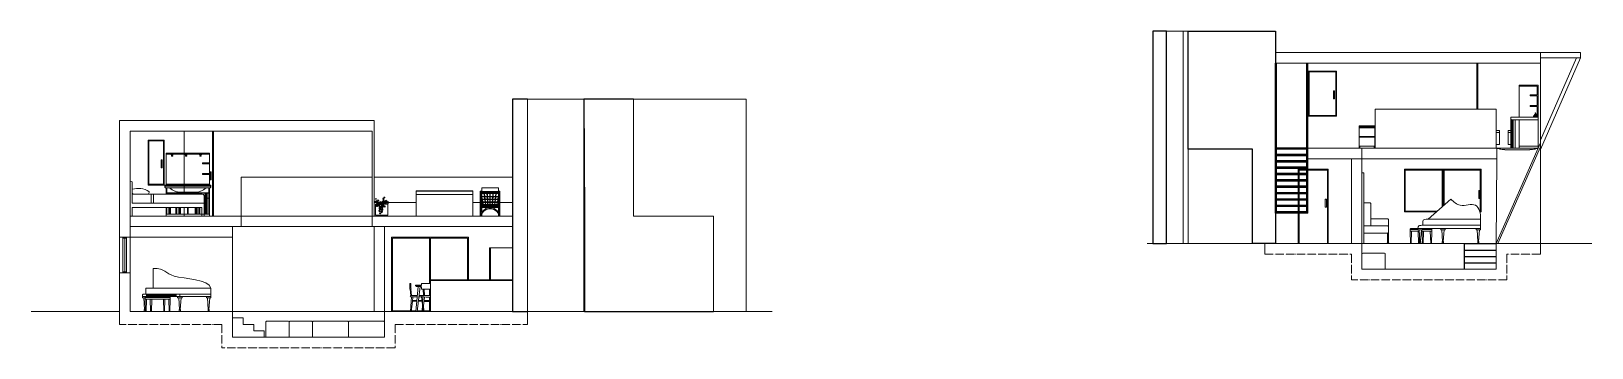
# Model space of a CAD drawing. Header units: millimetres. Extents: x 3468 to 15193, y 1379 to 4190.
# Drawn here: x 10777 to 15193, y 3296 to 4190 of the extents above; entities outside this region: 1.
import ezdxf

# ---------------------------------------------------------------- set-up
doc = ezdxf.new("R2010")
doc.units = ezdxf.units.MM
doc.linetypes.add('ACAD_ISO04W100', pattern=[30, 24, -3, 0, -3])
for name, color, linetype, lineweight in [('A-FURN', 9, 'Continuous', 13), ('MURO', 1, 'Continuous', 25), ('PROIEZIONI', 145, 'Continuous', 13), ('vetro', 140, 'Continuous', 15), ('Wall', 7, 'Continuous', 20)]:
    doc.layers.add(name, color=color, linetype=linetype, lineweight=lineweight)
doc.layers.add('ACQUA - water hatch', color=7, linetype='Continuous', lineweight=0, true_color=0x0f87ff)
doc.layers.add('VEGETAZIONE', color=7, linetype='Continuous', true_color=0x007a00)

msp = doc.modelspace()

# ---------------------------------------------------------------- hatches: boundary and pattern name
at = {"layer": 'ACQUA - water hatch'}
h = msp.add_hatch(dxfattribs=at)
h.set_pattern_fill('ANGLE', color=256)
h.set_pattern_definition([(0, (0, 0), (0, 6.985), [5.08, -1.905]), (90, (0, 0), (-6.985, 4e-16), [5.08, -1.905])])
h.paths.add_polyline_path([(3468, 1379.5), (3468, 1379.5), (3468, 1379.5)])

# ---------------------------------------------------------------- linework, layer by layer
at = {"color": 1}
for p, q in [((14297.6, 3676.1), (14297.6, 4099.6)), ((14300.6, 3679.6), (14300.6, 4099.6)), ((14386.6, 3679.6), (14386.6, 4099.6)), ((14389.6, 3676.1), (14389.6, 4099.6)), ((14386.6, 3859.6), (14300.6, 3859.6)), ((14386.6, 3856.1), (14300.6, 3856.1)), ((14386.6, 3841.6), (14300.6, 3841.6)), ((14386.6, 3838.1), (14300.6, 3838.1)), ((14386.6, 3823.6), (14300.6, 3823.6)), ((14386.6, 3820.1), (14300.6, 3820.1)), ((14386.6, 3805.6), (14300.6, 3805.6)), ((14386.6, 3802.1), (14300.6, 3802.1)), ((14386.6, 3787.6), (14300.6, 3787.6)), ((14386.6, 3784.1), (14300.6, 3784.1)), ((14386.6, 3769.6), (14300.6, 3769.6)), ((14386.6, 3766.1), (14300.6, 3766.1)), ((14386.6, 3751.6), (14300.6, 3751.6)), ((14386.6, 3748.1), (14300.6, 3748.1)), ((14386.6, 3733.6), (14300.6, 3733.6)), ((14386.6, 3730.1), (14300.6, 3730.1)), ((14386.6, 3715.6), (14300.6, 3715.6)), ((14386.6, 3712.1), (14300.6, 3712.1)), ((14389.6, 3676.1), (14297.6, 3676.1)), ((14386.6, 3697.6), (14300.6, 3697.6)), ((14386.6, 3694.1), (14300.6, 3694.1)), ((14386.6, 3679.6), (14300.6, 3679.6)), ((14832.6, 3517.6), (14832.6, 3589.6)), ((14832.6, 3589.6), (14922.6, 3589.6)), ((14832.6, 3571.6), (14922.6, 3571.6)), ((14832.6, 3553.6), (14922.6, 3553.6)), ((14832.6, 3535.6), (14922.6, 3535.6))]:
    msp.add_line(p, q, dxfattribs=at)
at = {"layer": 'A-FURN'}
for p, q in [((14987.6, 3947.3), (14987.6, 4037.3)), ((15041.1, 4037.3), (14987.6, 4037.3)), ((15038.4, 4034.8), (14987.6, 4034.8)), ((15038.4, 4009.8), (15038.4, 4034.8)), ((15041.1, 3859.6), (15041.1, 4037.3)), ((15038.4, 4009.8), (15018.4, 4009.8)), ((15018.4, 4009.8), (15018.4, 4007.3)), ((15038.4, 4007.3), (15018.4, 4007.3)), ((15038.4, 3979.8), (15018.4, 3979.8)), ((15018.4, 3979.8), (15018.4, 3977.3)), ((15038.4, 3977.3), (15018.4, 3977.3)), ((15038.4, 3979.8), (15038.4, 4007.3)), ((15038.4, 3947.3), (15038.4, 3977.3)), ((14964.1, 3941.2), (14964.1, 3945.8)), ((14965.6, 3939.7), (14964.1, 3939.7)), ((14964.1, 3859.6), (14964.1, 3939.7)), ((14964.4, 3859.6), (14964.4, 3939.7)), ((14964.6, 3859.6), (14964.6, 3939.7)), ((14964.9, 3859.6), (14964.9, 3939.7)), ((14965.2, 3859.6), (14965.2, 3939.7)), ((15041.1, 3947.3), (14965.6, 3947.3)), ((15041.1, 3939.7), (14965.6, 3939.7)), ((14966.5, 3859.6), (14966.5, 3939.7)), ((14967.7, 3859.6), (14967.7, 3939.7)), ((14970.2, 3859.6), (14970.2, 3939.7)), ((14975.8, 3859.6), (14975.8, 3939.7)), ((14987.6, 3859.6), (14987.6, 3939.7)), ((15032.4, 3955), (15027.6, 3950.2)), ((15027.6, 3950.1), (15028.5, 3949.1)), ((15032.3, 3952.7), (15028.7, 3949.1)), ((15035.3, 3956.6), (15032.5, 3956.6)), ((15032.5, 3955.1), (15032.5, 3956.6)), ((15035.3, 3955.1), (15032.5, 3955.1)), ((15032.5, 3947.3), (15032.5, 3952.7)), ((15033, 3959.2), (15033.3, 3959.3)), ((15033.7, 3956.6), (15033, 3959.2)), ((15033.3, 3959.3), (15034.1, 3956.6)), ((15034.1, 3956.6), (15033.7, 3956.6)), ((15035.3, 3947.3), (15035.3, 3956.6)), ((14534.2, 3922.1), (14579.2, 3922.1)), ((14534.2, 3919.9), (14534.2, 3922.1)), ((14579.2, 3919.9), (14534.2, 3919.9)), ((14534.8, 3919.9), (14534.8, 3916.9)), ((14578.6, 3916.9), (14534.8, 3916.9)), ((14534.8, 3916.9), (14534.8, 3892.4)), ((14534.8, 3892.4), (14534.8, 3890.1)), ((14534.8, 3892.4), (14578.6, 3892.4)), ((14578.6, 3890.1), (14534.8, 3890.1)), ((14534.8, 3890.1), (14534.8, 3865)), ((14578.6, 3916.9), (14578.6, 3919.9)), ((14578.6, 3892.4), (14578.6, 3916.9)), ((14578.6, 3890.1), (14578.6, 3892.4)), ((14578.6, 3865), (14578.6, 3890.1)), ((14579.2, 3919.9), (14579.2, 3922.1)), ((14922.6, 3909.6), (14930.1, 3909.6)), ((14922.6, 3903.6), (14931.6, 3903.6)), ((14931.6, 3871.1), (14931.6, 3908.1)), ((14956.6, 3871.1), (14956.6, 3908.1)), ((14956.6, 3903.6), (14964.1, 3903.6)), ((14958.1, 3909.6), (14964.1, 3909.6)), ((11220.1, 3842.7), (11158.8, 3842.7)), ((11173, 3842.7), (11173, 3840.7)), ((11178, 3840.7), (11178, 3842.7)), ((11212.6, 3842.7), (11212.6, 3840.7)), ((11217.6, 3840.7), (11217.6, 3842.7)), ((11220.1, 3842.7), (11281.3, 3842.7)), ((11253.3, 3840.7), (11253.3, 3842.7)), ((11258.3, 3842.7), (11258.3, 3840.7)), ((14534.8, 3865), (14534.8, 3859.6)), ((14534.8, 3865), (14578.6, 3865)), ((14535.4, 3859.6), (14537.2, 3859.6)), ((14536.6, 3859.6), (14536.6, 3865)), ((14576.8, 3865), (14576.8, 3859.6)), ((14577.4, 3859.6), (14579.2, 3859.6)), ((14578.6, 3859.6), (14578.6, 3865)), ((14579.2, 3859.6), (14586.1, 3859.6)), ((14922.6, 3869.6), (14930.1, 3869.6)), ((14958.1, 3869.6), (14964.1, 3869.6)), ((14961.5, 3854.8), (15003.4, 3854.8)), ((14961.5, 3854.8), (15003.4, 3854.8)), ((14961.5, 3854.7), (15003.4, 3854.7)), ((15041.1, 3864.6), (14987.6, 3864.6)), ((15041.1, 3859.6), (14987.6, 3859.6)), ((11173, 3840.7), (11178, 3840.7)), ((11173.5, 3840.2), (11173.5, 3838.2)), ((11173.5, 3840.2), (11177.5, 3840.2)), ((11173.5, 3838.2), (11177.5, 3838.2)), ((11177.5, 3840.2), (11177.5, 3838.2)), ((11212.6, 3840.7), (11217.6, 3840.7)), ((11213.1, 3840.2), (11213.1, 3838.2)), ((11213.1, 3840.2), (11217.1, 3840.2)), ((11213.1, 3838.2), (11217.1, 3838.2)), ((11217.1, 3840.2), (11217.1, 3838.2)), ((11258.3, 3840.7), (11253.3, 3840.7)), ((11257.8, 3840.2), (11253.8, 3840.2)), ((11253.8, 3840.2), (11253.8, 3838.2)), ((11257.8, 3838.2), (11253.8, 3838.2)), ((11257.8, 3840.2), (11257.8, 3838.2)), ((11261.3, 3815.2), (11261.3, 3817.7)), ((11261.3, 3817.7), (11281.3, 3817.7)), ((11261.3, 3815.2), (11281.3, 3815.2)), ((14362.4, 3799.6), (14362.4, 3787.6)), ((14365, 3797.6), (14362.4, 3799.6)), ((14362.4, 3799.6), (14386.6, 3799.6)), ((14389.6, 3799.6), (14447.4, 3799.6)), ((14444.8, 3797.6), (14447.4, 3799.6)), ((14447.4, 3799.6), (14447.4, 3589.6)), ((11056.4, 3764.3), (11056.4, 3667.6)), ((11220.1, 3757.7), (11158.8, 3757.7)), ((11220.1, 3757.7), (11281.3, 3757.7)), ((11261.3, 3785.2), (11261.3, 3787.7)), ((11261.3, 3787.7), (11281.3, 3787.7)), ((11261.3, 3785.2), (11281.3, 3785.2)), ((14362.4, 3784.1), (14362.4, 3769.6)), ((14362.4, 3766.1), (14362.4, 3751.6)), ((14365, 3797.6), (14365, 3787.6)), ((14365, 3797.6), (14386.6, 3797.6)), ((14365, 3784.1), (14365, 3769.6)), ((14365, 3766.1), (14365, 3751.6)), ((14389.6, 3797.6), (14444.8, 3797.6)), ((14444.8, 3797.6), (14444.8, 3589.6)), ((14547.6, 3789.6), (14542.6, 3789.6)), ((14542.6, 3789.6), (14542.6, 3589.6)), ((14547.6, 3589.6), (14547.6, 3789.6)), ((11116.3, 3729.1), (11116.3, 3704.1)), ((11122.9, 3704.1), (11122.9, 3729.1)), ((11155.1, 3753.3), (11285.1, 3753.3)), ((11155.2, 3750.4), (11155.1, 3749.6)), ((11155.7, 3751.1), (11155.2, 3750.4)), ((11156.3, 3751.5), (11155.7, 3751.1)), ((11156.7, 3751.6), (11156.3, 3751.5)), ((11156.7, 3751.6), (11193.8, 3751.6)), ((11165.6, 3747.6), (11158.8, 3747.6)), ((11158.8, 3732.5), (11220.1, 3732.5)), ((11159.3, 3732.9), (11159.3, 3747.6)), ((11159.3, 3732.9), (11220.1, 3732.9)), ((11159.3, 3732.1), (11187.2, 3732.1)), ((11159.3, 3729.1), (11159.3, 3732.1)), ((11160.2, 3732.9), (11160.2, 3747.6)), ((11160.2, 3729.1), (11160.2, 3732.1)), ((11165.6, 3747.6), (11220.1, 3747.6)), ((11166.7, 3747.5), (11165.6, 3747.6)), ((11165.8, 3729.1), (11165.8, 3732.1)), ((11167.5, 3747.4), (11166.7, 3747.5)), ((11167, 3729.1), (11167, 3732.1)), ((11168.4, 3747.1), (11167.5, 3747.4)), ((11168, 3729.1), (11168, 3732.1)), ((11169.1, 3746.8), (11168.4, 3747.1)), ((11169.8, 3746.4), (11169.1, 3746.8)), ((11169.1, 3729.1), (11169.1, 3732.1)), ((11170.3, 3746), (11169.8, 3746.4)), ((11170.1, 3729.1), (11170.1, 3732.1)), ((11170.9, 3745.4), (11170.3, 3746)), ((11171.7, 3744.8), (11170.9, 3745.4)), ((11171.3, 3729.1), (11171.3, 3732.1)), ((11173, 3743.9), (11171.7, 3744.8)), ((11173.6, 3743.5), (11173, 3743.9)), ((11174.4, 3742.9), (11173.6, 3743.5)), ((11175.1, 3742.5), (11174.4, 3742.9)), ((11176.1, 3741.9), (11175.1, 3742.5)), ((11177.5, 3741.1), (11176.1, 3741.9)), ((11179.3, 3740.1), (11177.5, 3741.1)), ((11181.3, 3739), (11179.3, 3740.1)), ((11182.9, 3738.3), (11181.3, 3739)), ((11184.2, 3737.7), (11182.9, 3738.3)), ((11186.1, 3736.9), (11184.2, 3737.7)), ((11187.8, 3736.3), (11186.1, 3736.9)), ((11186.2, 3729.1), (11186.2, 3732.1)), ((11187.2, 3729.1), (11187.2, 3732.1)), ((11187.6, 3729.1), (11187.6, 3732.1)), ((11187.6, 3732.1), (11220.1, 3732.1)), ((11189.4, 3735.7), (11187.8, 3736.3)), ((11188.6, 3729.1), (11188.6, 3732.1)), ((11191.1, 3735.1), (11189.4, 3735.7)), ((11192.6, 3734.8), (11191.1, 3735.1)), ((11194.5, 3734.7), (11192.6, 3734.8)), ((11193.8, 3751.6), (11198.4, 3751.6)), ((11194.2, 3729.1), (11194.2, 3732.1)), ((11220.1, 3734.7), (11194.5, 3734.7)), ((11195.3, 3729.1), (11195.3, 3732.1)), ((11196.4, 3729.1), (11196.4, 3732.1)), ((11197.4, 3729.1), (11197.4, 3732.1)), ((11198.4, 3751.6), (11220.1, 3751.6)), ((11198.5, 3729.1), (11198.5, 3732.1)), ((11199.6, 3729.1), (11199.6, 3732.1)), ((11219.1, 3729.1), (11219.1, 3732.1)), ((11241.8, 3751.6), (11220.1, 3751.6)), ((11274.6, 3747.6), (11220.1, 3747.6)), ((11245.7, 3734.7), (11220.1, 3734.7)), ((11280.8, 3732.9), (11220.1, 3732.9)), ((11281.3, 3732.5), (11220.1, 3732.5)), ((11252.5, 3732.1), (11220.1, 3732.1)), ((11221, 3729.1), (11221, 3732.1)), ((11240.5, 3729.1), (11240.5, 3732.1)), ((11241.6, 3729.1), (11241.6, 3732.1)), ((11241.8, 3751.6), (11246.4, 3751.6)), ((11242.7, 3729.1), (11242.7, 3732.1)), ((11243.7, 3729.1), (11243.7, 3732.1)), ((11244.8, 3729.1), (11244.8, 3732.1)), ((11247.5, 3734.8), (11245.7, 3734.7)), ((11246, 3729.1), (11246, 3732.1)), ((11283.4, 3751.6), (11246.4, 3751.6)), ((11249, 3735.1), (11247.5, 3734.8)), ((11250.7, 3735.7), (11249, 3735.1)), ((11252.3, 3736.3), (11250.7, 3735.7)), ((11251.6, 3729.1), (11251.6, 3732.1)), ((11254, 3736.9), (11252.3, 3736.3)), ((11252.5, 3729.1), (11252.5, 3732.1)), ((11280.8, 3732.1), (11252.9, 3732.1)), ((11252.9, 3729.1), (11252.9, 3732.1)), ((11253.9, 3729.1), (11253.9, 3732.1)), ((11255.9, 3737.7), (11254, 3736.9)), ((11257.2, 3738.3), (11255.9, 3737.7)), ((11258.8, 3739), (11257.2, 3738.3)), ((11260.8, 3740.1), (11258.8, 3739)), ((11262.7, 3741.1), (11260.8, 3740.1)), ((11264, 3741.9), (11262.7, 3741.1)), ((11265, 3742.5), (11264, 3741.9)), ((11265.7, 3742.9), (11265, 3742.5)), ((11266.5, 3743.5), (11265.7, 3742.9)), ((11280.8, 3718.4), (11266.4, 3718.4)), ((11280.8, 3718), (11266.4, 3718)), ((11267.2, 3743.9), (11266.5, 3743.5)), ((11268.4, 3744.8), (11267.2, 3743.9)), ((11269.2, 3745.4), (11268.4, 3744.8)), ((11268.9, 3718.4), (11268.9, 3732.1)), ((11268.9, 3672.9), (11268.9, 3718)), ((11269.8, 3746), (11269.2, 3745.4)), ((11270.3, 3746.4), (11269.8, 3746)), ((11270, 3718.4), (11270, 3732.1)), ((11270, 3672.9), (11270, 3718)), ((11271.1, 3746.8), (11270.3, 3746.4)), ((11271.7, 3747.1), (11271.1, 3746.8)), ((11271.1, 3718.4), (11271.1, 3732.1)), ((11271.1, 3672.9), (11271.1, 3718)), ((11272.6, 3747.4), (11271.7, 3747.1)), ((11272.1, 3718.4), (11272.1, 3732.1)), ((11272.1, 3672.9), (11272.1, 3718)), ((11273.4, 3747.5), (11272.6, 3747.4)), ((11273.2, 3718.4), (11273.2, 3732.1)), ((11273.2, 3672.9), (11273.2, 3718)), ((11274.6, 3747.6), (11273.4, 3747.5)), ((11274.3, 3718.4), (11274.3, 3732.1)), ((11274.3, 3672.9), (11274.3, 3718)), ((11281.3, 3747.6), (11274.6, 3747.6)), ((11279.9, 3732.9), (11279.9, 3747.6)), ((11279.9, 3718.4), (11279.9, 3732.1)), ((11279.9, 3672.9), (11279.9, 3718)), ((11280.8, 3732.9), (11280.8, 3747.6)), ((11280.8, 3718.4), (11280.8, 3732.1)), ((11280.8, 3672.9), (11280.8, 3718)), ((11283.4, 3751.6), (11283.8, 3751.5)), ((11283.8, 3751.5), (11284.5, 3751.1)), ((11284.5, 3751.1), (11284.9, 3750.4)), ((11284.9, 3750.4), (11285.1, 3749.6)), ((11866.4, 3738.2), (12024.9, 3738.2)), ((11866.4, 3736.7), (11866.4, 3667.6)), ((12026.4, 3728.2), (11866.4, 3728.2)), ((12026.4, 3667.6), (12026.4, 3736.7)), ((14362.4, 3748.1), (14362.4, 3733.6)), ((14362.4, 3730.1), (14362.4, 3715.6)), ((14362.4, 3712.1), (14362.4, 3697.6)), ((14365, 3748.1), (14365, 3733.6)), ((14365, 3730.1), (14365, 3715.6)), ((14365, 3712.1), (14365, 3697.6)), ((14441.9, 3714.9), (14438.8, 3714.9)), ((14438.8, 3714.9), (14438.8, 3692.3)), ((14441.9, 3692.3), (14441.9, 3714.9)), ((14729.8, 3659), (14794.1, 3715.5)), ((11062.8, 3667.6), (11056.4, 3667.6)), ((11062.8, 3704.1), (11266.4, 3704.1)), ((11062.8, 3667.6), (11062.8, 3692.2)), ((11158.8, 3672.6), (11220.1, 3672.6)), ((11159.3, 3672.9), (11159.3, 3692.2)), ((11159.3, 3672.9), (11187.2, 3672.9)), ((11160.2, 3672.9), (11160.2, 3692.2)), ((11165.8, 3672.9), (11165.8, 3692.2)), ((11167, 3672.9), (11167, 3692.2)), ((11168, 3672.9), (11168, 3692.2)), ((11169.1, 3672.9), (11169.1, 3692.2)), ((11170.1, 3672.9), (11170.1, 3692.2)), ((11171.3, 3672.9), (11171.3, 3692.2)), ((11186.2, 3672.9), (11186.2, 3692.2)), ((11187.2, 3672.9), (11187.2, 3692.2)), ((11187.6, 3672.9), (11187.6, 3692.2)), ((11187.6, 3672.9), (11220.1, 3672.9)), ((11188.6, 3672.9), (11188.6, 3692.2)), ((11194.2, 3672.9), (11194.2, 3692.2)), ((11195.3, 3672.9), (11195.3, 3692.2)), ((11196.4, 3672.9), (11196.4, 3692.2)), ((11197.4, 3672.9), (11197.4, 3692.2)), ((11198.5, 3672.9), (11198.5, 3692.2)), ((11199.6, 3672.9), (11199.6, 3692.2)), ((11219.1, 3672.9), (11219.1, 3692.2)), ((11252.5, 3672.9), (11220.1, 3672.9)), ((11281.3, 3672.6), (11220.1, 3672.6)), ((11221, 3672.9), (11221, 3692.2)), ((11240.5, 3672.9), (11240.5, 3692.2)), ((11241.6, 3672.9), (11241.6, 3692.2)), ((11242.7, 3672.9), (11242.7, 3692.2)), ((11243.7, 3672.9), (11243.7, 3692.2)), ((11244.8, 3672.9), (11244.8, 3692.2)), ((11246, 3672.9), (11246, 3692.2)), ((11251.6, 3672.9), (11251.6, 3692.2)), ((11252.5, 3672.9), (11252.5, 3692.2)), ((11252.9, 3672.9), (11252.9, 3692.2)), ((11280.8, 3672.9), (11252.9, 3672.9)), ((11253.9, 3672.9), (11253.9, 3692.2)), ((11755.2, 3670.4), (11755.2, 3667.6)), ((11760.1, 3670.4), (11760.1, 3667.6)), ((11777.8, 3670.4), (11777.8, 3667.6)), ((11782.7, 3670.4), (11782.7, 3667.6)), ((11860.6, 3667.6), (12026.4, 3667.6)), ((14362.4, 3694.1), (14362.4, 3589.6)), ((14365, 3694.1), (14365, 3589.6)), ((14438.8, 3692.3), (14441.9, 3692.3)), ((14547.6, 3703.1), (14547.6, 3641.1)), ((14566.1, 3704.6), (14549.1, 3704.6)), ((14567.6, 3641.1), (14567.6, 3703.1)), ((14547.6, 3638.1), (14547.6, 3621.1)), ((14549.1, 3639.6), (14566.1, 3639.6)), ((14566.1, 3639.6), (14616.1, 3639.6)), ((14567.6, 3641.1), (14567.6, 3658.1)), ((14569.1, 3659.6), (14616.1, 3659.6)), ((14616.1, 3639.6), (14569.1, 3639.6)), ((14617.6, 3658.1), (14617.6, 3641.1)), ((14617.6, 3621.1), (14617.6, 3638.1)), ((14678.9, 3630.3), (14678.9, 3624.8)), ((14701, 3629.3), (14678.9, 3629.3)), ((14678.9, 3624.8), (14679.9, 3589.6)), ((14704.5, 3624.8), (14678.9, 3624.8)), ((14738, 3632.3), (14680.9, 3632.3)), ((14682.9, 3624.8), (14681.9, 3589.6)), ((14701, 3632.3), (14701, 3628.8)), ((14878.2, 3632.3), (14701, 3632.3)), ((14701, 3628.8), (14713.8, 3628.8)), ((14701.8, 3624.8), (14702.8, 3589.6)), ((14704.2, 3628.8), (14706.5, 3595.7)), ((14710.6, 3628.8), (14708.4, 3595.7)), ((14740, 3624.8), (14710.4, 3624.8)), ((14713.1, 3624.8), (14714.1, 3589.6)), ((14713.8, 3628.8), (14713.8, 3632.3)), ((14740, 3629.3), (14713.8, 3629.3)), ((14714.5, 3642.3), (14878.2, 3642.3)), ((14717.1, 3624.8), (14716.1, 3589.6)), ((14878.2, 3659), (14729.8, 3659)), ((14736, 3624.8), (14737, 3589.6)), ((14740, 3624.8), (14739, 3589.6)), ((14740, 3630.3), (14740, 3624.8)), ((14765.4, 3632.3), (14765.4, 3628.8)), ((14765.4, 3628.8), (14778.2, 3628.8)), ((14768.6, 3628.8), (14770.8, 3595.7)), ((14775, 3628.8), (14772.7, 3595.7)), ((14778.2, 3628.8), (14778.2, 3632.3)), ((14865.4, 3632.3), (14865.4, 3628.8)), ((14865.4, 3628.8), (14878.2, 3628.8)), ((14868.6, 3628.8), (14870.8, 3595.7)), ((14875, 3628.8), (14872.7, 3595.7)), ((14878.2, 3642.3), (14878.2, 3659)), ((14878.2, 3632.3), (14878.2, 3642.3)), ((14878.2, 3628.8), (14878.2, 3632.3)), ((12073.9, 3487.6), (12073.9, 3577.6)), ((12073.9, 3577.6), (12076.4, 3577.6)), ((12076.4, 3487.6), (12076.4, 3577.6)), ((12076.4, 3577.6), (12138.9, 3577.6)), ((14542.6, 3589.6), (14547.6, 3589.6)), ((14616.1, 3619.6), (14549.1, 3619.6)), ((14615.1, 3594.4), (14615.1, 3619.6)), ((14617.6, 3594.2), (14617.6, 3621.1)), ((14705.4, 3611.1), (14704.8, 3589.6)), ((14709.2, 3595.7), (14705.6, 3595.7)), ((14705.6, 3595.7), (14705.6, 3591.9)), ((14705.6, 3591.9), (14709.2, 3591.9)), ((14707.1, 3590), (14707.1, 3591.9)), ((14707.1, 3590), (14707.8, 3590)), ((14707.8, 3590), (14707.8, 3591.9)), ((14709.2, 3591.9), (14709.2, 3595.7)), ((14773.5, 3595.7), (14770, 3595.7)), ((14770, 3595.7), (14770, 3591.9)), ((14770, 3591.9), (14773.5, 3591.9)), ((14771.4, 3590), (14771.4, 3591.9)), ((14771.4, 3590), (14772.1, 3590)), ((14772.1, 3590), (14772.1, 3591.9)), ((14773.5, 3591.9), (14773.5, 3595.7)), ((14873.5, 3595.7), (14870, 3595.7)), ((14870, 3595.7), (14870, 3591.9)), ((14870, 3591.9), (14873.5, 3591.9)), ((14871.4, 3590), (14871.4, 3591.9)), ((14871.4, 3590), (14872.1, 3590)), ((14872.1, 3590), (14872.1, 3591.9)), ((14873.5, 3591.9), (14873.5, 3595.7)), ((12075.4, 3487.6), (12075.4, 3576.1)), ((12075.4, 3576.1), (12076.4, 3576.1)), ((14542.6, 3517.6), (14542.6, 3560.6)), ((14542.6, 3560.6), (14542.6, 3517.6)), ((14544.6, 3562.6), (14606.5, 3562.6)), ((14608.5, 3560.6), (14608.5, 3517.6)), ((11122.4, 3463.4), (11122.4, 3519.8)), ((11092.1, 3440.2), (11092.1, 3445.2)), ((11093.6, 3446.7), (11196, 3446.7)), ((11101.2, 3463.4), (11285.3, 3463.4)), ((11101.2, 3446.7), (11101.2, 3463.4)), ((11103.1, 3442.2), (11103.1, 3446.7)), ((11105.4, 3442.2), (11105.4, 3446.7)), ((11107.4, 3442.2), (11107.4, 3446.7)), ((11109.3, 3442.2), (11109.3, 3446.7)), ((11111.3, 3442.2), (11111.3, 3446.7)), ((11113.3, 3442.2), (11113.3, 3446.7)), ((11115.3, 3442.2), (11115.3, 3446.7)), ((11117.2, 3442.2), (11117.2, 3446.7)), ((11119.2, 3442.2), (11119.2, 3446.7)), ((11121.2, 3442.2), (11121.2, 3446.7)), ((11123.2, 3442.2), (11123.2, 3446.7)), ((11125.1, 3442.2), (11125.1, 3446.7)), ((11127.1, 3442.2), (11127.1, 3446.7)), ((11129.1, 3442.2), (11129.1, 3446.7)), ((11131.1, 3442.2), (11131.1, 3446.7)), ((11133, 3442.2), (11133, 3446.7)), ((11135, 3442.2), (11135, 3446.7)), ((11137, 3442.2), (11137, 3446.7)), ((11139, 3442.2), (11139, 3446.7)), ((11140.9, 3442.2), (11140.9, 3446.7)), ((11142.9, 3442.2), (11142.9, 3446.7)), ((11144.9, 3442.2), (11144.9, 3446.7)), ((11146.9, 3442.2), (11146.9, 3446.7)), ((11148.9, 3442.2), (11148.9, 3446.7)), ((11150.8, 3442.2), (11150.8, 3446.7)), ((11152.8, 3442.2), (11152.8, 3446.7)), ((11154.8, 3442.2), (11154.8, 3446.7)), ((11156.8, 3442.2), (11156.8, 3446.7)), ((11158.7, 3442.2), (11158.7, 3446.7)), ((11160.7, 3442.2), (11160.7, 3446.7)), ((11162.7, 3442.2), (11162.7, 3446.7)), ((11164.7, 3442.2), (11164.7, 3446.7)), ((11166.6, 3442.2), (11166.6, 3446.7)), ((11168.6, 3442.2), (11168.6, 3446.7)), ((11170.6, 3442.2), (11170.6, 3446.7)), ((11172.6, 3442.2), (11172.6, 3446.7)), ((11174.5, 3442.2), (11174.5, 3446.7)), ((11176.5, 3442.2), (11176.5, 3446.7)), ((11178.5, 3442.2), (11178.5, 3446.7)), ((11180.5, 3442.2), (11180.5, 3446.7)), ((11182.4, 3442.2), (11182.4, 3446.7)), ((11184.4, 3442.2), (11184.4, 3446.7)), ((11186.9, 3442.2), (11186.9, 3446.7)), ((11196, 3446.7), (11285.3, 3446.7)), ((11197.5, 3440.2), (11197.5, 3445.2)), ((11285.3, 3440.2), (11285.3, 3463.4)), ((11850.7, 3443.6), (11849.2, 3461.2)), ((11852.6, 3443.5), (11851.2, 3461.2)), ((11864.1, 3471.5), (11880.8, 3471.5)), ((11886, 3461.3), (11886.6, 3443.2)), ((11889, 3461.2), (11889.5, 3443)), ((11907.2, 3397.6), (11907.2, 3487.6)), ((11907.2, 3487.6), (12138.9, 3487.6)), ((11907.2, 3485.6), (12138.9, 3485.6)), ((11092.1, 3440.2), (11285.3, 3440.2)), ((11092.1, 3440.2), (11092.1, 3436.7)), ((11092.1, 3436.7), (11099.1, 3436.7)), ((11095.3, 3436.7), (11097.5, 3403.7)), ((11099.9, 3403.7), (11096.7, 3403.7)), ((11096.7, 3403.7), (11096.7, 3399.8)), ((11099.1, 3438.2), (11099.1, 3432.7)), ((11169.8, 3437.2), (11099.1, 3437.2)), ((11099.1, 3432.7), (11100.1, 3397.6)), ((11169.8, 3432.7), (11099.1, 3432.7)), ((11099.8, 3408.5), (11099.5, 3403.7)), ((11167.8, 3440.2), (11101.1, 3440.2)), ((11103.1, 3432.7), (11102.1, 3397.6)), ((11103.1, 3442.2), (11186.9, 3442.2)), ((11104.9, 3440.2), (11104.9, 3440.2)), ((11113.8, 3432.7), (11114.8, 3397.6)), ((11117.8, 3432.7), (11116.8, 3397.6)), ((11151.1, 3432.7), (11152.1, 3397.6)), ((11155.1, 3432.7), (11154.1, 3397.6)), ((11165.8, 3432.7), (11166.8, 3397.6)), ((11169.8, 3432.7), (11168.8, 3397.6)), ((11169.8, 3438.2), (11169.8, 3432.7)), ((11191, 3440.2), (11191, 3436.7)), ((11191, 3436.7), (11203.9, 3436.7)), ((11194.3, 3436.7), (11196.5, 3403.7)), ((11199.2, 3403.7), (11195.7, 3403.7)), ((11195.7, 3403.7), (11195.7, 3399.8)), ((11200.7, 3436.7), (11198.4, 3403.7)), ((11199.2, 3399.8), (11199.2, 3403.7)), ((11203.9, 3436.7), (11203.9, 3440.2)), ((11272.5, 3440.2), (11272.5, 3436.7)), ((11272.5, 3436.7), (11285.3, 3436.7)), ((11275.7, 3436.7), (11277.9, 3403.7)), ((11280.7, 3403.7), (11277.1, 3403.7)), ((11277.1, 3403.7), (11277.1, 3399.8)), ((11282.1, 3436.7), (11279.9, 3403.7)), ((11280.7, 3399.8), (11280.7, 3403.7)), ((11285.3, 3436.7), (11285.3, 3440.2)), ((11852.1, 3425.9), (11849.8, 3397.6)), ((11852.7, 3439.3), (11852.1, 3425.9)), ((11855.8, 3425.8), (11852.2, 3397.6)), ((11856.4, 3439.2), (11855.8, 3425.8)), ((11884, 3416.8), (11881.6, 3439.2)), ((11885.4, 3439), (11882.7, 3397.6)), ((11884.9, 3397.6), (11889.3, 3438.8)), ((11886, 3397.6), (11885.5, 3402.7)), ((11886.9, 3416.3), (11888.1, 3397.6)), ((11888, 3426.5), (11907.2, 3426.5)), ((11888.2, 3428.7), (11907.2, 3428.7)), ((11096.7, 3399.8), (11100.1, 3399.8)), ((11098.2, 3397.9), (11098.2, 3399.8)), ((11098.2, 3397.9), (11098.9, 3397.9)), ((11098.9, 3397.9), (11098.9, 3399.8)), ((11197.1, 3397.9), (11197.1, 3399.8)), ((11197.1, 3397.9), (11197.8, 3397.9)), ((11197.8, 3397.9), (11197.8, 3399.8)), ((11277.1, 3399.8), (11280.7, 3399.8)), ((11278.6, 3397.9), (11278.6, 3399.8)), ((11278.6, 3397.9), (11279.2, 3397.9)), ((11279.2, 3397.9), (11279.2, 3399.8)), ((11440.9, 3325.6), (11440.9, 3368.6)), ((11440.9, 3368.6), (11440.9, 3325.6)), ((11442.9, 3370.6), (11504.9, 3370.6)), ((11506.9, 3368.6), (11506.9, 3325.6)), ((11506.9, 3325.6), (11506.9, 3368.6)), ((11508.9, 3370.6), (11570.9, 3370.5)), ((11572.9, 3325.6), (11572.9, 3368.6)), ((11572.9, 3368.6), (11572.9, 3325.6)), ((11672.7, 3370.6), (11574.9, 3370.6)), ((11674.7, 3325.6), (11674.7, 3368.6)), ((11674.7, 3368.6), (11674.7, 3325.6)), ((11676.7, 3370.6), (11774.4, 3370.6)), ((11776.4, 3325.6), (11776.4, 3368.6))]:
    msp.add_line(p, q, dxfattribs=at)
at = {"layer": 'A-FURN', "lineweight": 20}
for p, q in [((12047.6, 3737.5), (12049.6, 3737.5)), ((12047.6, 3667.6), (12047.6, 3737.5)), ((12048.3, 3737.5), (12047.6, 3737.5)), ((12049.2, 3737.5), (12048.3, 3737.5)), ((12049.6, 3737.5), (12049.2, 3737.5)), ((12049.6, 3667.6), (12049.6, 3737.5)), ((12049.7, 3737.5), (12051.6, 3737.5)), ((12049.7, 3667.6), (12049.7, 3737.5)), ((12050.4, 3737.5), (12049.7, 3737.5)), ((12051.3, 3737.5), (12050.4, 3737.5)), ((12051.6, 3737.5), (12051.3, 3737.5)), ((12051.6, 3723), (12051.6, 3747.6)), ((12051.6, 3747.6), (12099.1, 3747.6)), ((12051.6, 3737.3), (12099.2, 3737.3)), ((12051.6, 3734.5), (12099.1, 3734.5)), ((12051.6, 3734.3), (12099.1, 3734.3)), ((12051.6, 3731.5), (12099.1, 3731.5)), ((12052, 3723), (12051.6, 3724.6)), ((12051.6, 3723), (12051.6, 3721.5)), ((12099.1, 3723), (12051.6, 3723)), ((12051.6, 3715.4), (12051.6, 3721.5)), ((12051.6, 3721.5), (12099.1, 3721.5)), ((12051.6, 3718.9), (12052.3, 3715.4)), ((12051.6, 3715.4), (12051.6, 3713.9)), ((12099.1, 3715.4), (12051.6, 3715.4)), ((12051.6, 3707.8), (12051.6, 3713.9)), ((12051.6, 3713.9), (12099.1, 3713.9)), ((12053.4, 3715.4), (12052.2, 3721.5)), ((12052.6, 3713.9), (12053.8, 3707.8)), ((12054.8, 3707.8), (12053.7, 3713.9)), ((12058, 3731.5), (12059.1, 3723)), ((12060.1, 3723), (12059.1, 3731.5)), ((12059.3, 3721.5), (12060, 3715.4)), ((12060.2, 3713.9), (12061, 3707.8)), ((12061.1, 3715.4), (12060.3, 3721.5)), ((12062, 3707.8), (12061.3, 3713.9)), ((12066.5, 3731.5), (12067, 3723)), ((12067.1, 3721.5), (12067.5, 3715.4)), ((12068.1, 3723), (12067.6, 3731.5)), ((12067.6, 3713.9), (12068, 3707.8)), ((12068.5, 3715.4), (12068.2, 3721.5)), ((12069, 3707.8), (12068.6, 3713.9)), ((12074.8, 3731.5), (12074.8, 3723)), ((12074.8, 3721.5), (12074.8, 3715.4)), ((12074.8, 3713.9), (12074.8, 3707.8)), ((12075.9, 3723), (12075.9, 3731.5)), ((12075.9, 3715.4), (12075.9, 3721.5)), ((12075.9, 3707.8), (12075.9, 3713.9)), ((12082.1, 3713.9), (12081.7, 3707.8)), ((12082.6, 3721.5), (12082.2, 3715.4)), ((12083.2, 3731.5), (12082.7, 3723)), ((12082.8, 3707.8), (12083.1, 3713.9)), ((12083.2, 3715.4), (12083.6, 3721.5)), ((12083.7, 3723), (12084.2, 3731.5)), ((12089.5, 3713.9), (12088.7, 3707.8)), ((12090.4, 3721.5), (12089.6, 3715.4)), ((12089.8, 3707.8), (12090.5, 3713.9)), ((12091.6, 3731.5), (12090.6, 3723)), ((12090.7, 3715.4), (12091.5, 3721.5)), ((12091.7, 3723), (12092.7, 3731.5)), ((12097, 3713.9), (12095.9, 3707.8)), ((12097, 3707.8), (12098.1, 3713.9)), ((12098.5, 3721.5), (12097.3, 3715.4)), ((12098.4, 3715.4), (12099.1, 3718.9)), ((12099.1, 3724.6), (12098.8, 3723)), ((12099.1, 3747.6), (12099.1, 3737.3)), ((12099.1, 3737.3), (12099.1, 3734.5)), ((12099.1, 3734.3), (12099.1, 3731.5)), ((12099.1, 3723), (12099.1, 3724.6)), ((12099.1, 3721.5), (12099.1, 3723)), ((12099.1, 3718.9), (12099.1, 3721.5)), ((12099.1, 3713.9), (12099.1, 3715.4)), ((12099.2, 3737.5), (12101.2, 3737.5)), ((12099.2, 3677.9), (12099.2, 3737.5)), ((12101.2, 3667.6), (12101.2, 3737.5)), ((12103.3, 3737.5), (12101.3, 3737.5)), ((12101.3, 3737.5), (12101.7, 3737.5)), ((12101.3, 3667.6), (12101.3, 3737.5)), ((12101.7, 3737.5), (12102.6, 3737.5)), ((12102.6, 3737.5), (12103.3, 3737.5)), ((12103.3, 3667.6), (12103.3, 3737.5)), ((12047.6, 3667.6), (12051.6, 3667.6)), ((12051.1, 3675.3), (12051.2, 3675.1)), ((12051.2, 3675.1), (12051.4, 3674.9)), ((12051.4, 3674.9), (12051.5, 3674.7)), ((12051.5, 3674.7), (12051.6, 3674.6)), ((12051.6, 3707.9), (12053.7, 3707.9)), ((12051.6, 3707.8), (12051.6, 3706.2)), ((12099.1, 3707.8), (12051.6, 3707.8)), ((12051.6, 3700.1), (12051.6, 3706.2)), ((12051.6, 3706.2), (12099.1, 3706.2)), ((12051.6, 3700.1), (12051.6, 3698.5)), ((12099.1, 3700.1), (12051.6, 3700.1)), ((12051.6, 3678.2), (12051.6, 3698.5)), ((12051.6, 3698.5), (12099.1, 3698.5)), ((12051.6, 3697.5), (12099.2, 3697.5)), ((12051.6, 3697.3), (12099.1, 3697.3)), ((12051.6, 3694.5), (12099.2, 3694.5)), ((12051.6, 3694.3), (12099.1, 3694.3)), ((12051.6, 3691.5), (12099.1, 3691.5)), ((12051.6, 3678.2), (12056.4, 3683.6)), ((12051.6, 3674.6), (12051.6, 3674.5)), ((12051.6, 3667.6), (12051.6, 3674.5)), ((12051.6, 3674.5), (12051.7, 3674.4)), ((12051.7, 3674.4), (12057.5, 3681.1)), ((12054.1, 3706.2), (12055.2, 3700.1)), ((12054.8, 3707.9), (12061, 3707.9)), ((12056.3, 3700.1), (12055.1, 3706.2)), ((12055.5, 3698.5), (12055.7, 3697.5)), ((12055.8, 3707.8), (12056, 3707.9)), ((12056.4, 3683.6), (12063.6, 3688.5)), ((12056.6, 3707.8), (12056.5, 3707.9)), ((12056.8, 3697.5), (12056.6, 3698.5)), ((12057.5, 3681.1), (12064.3, 3685.7)), ((12061.2, 3706.2), (12061.9, 3700.1)), ((12062, 3707.9), (12068, 3707.9)), ((12062.1, 3698.5), (12062.3, 3697.5)), ((12063, 3700.1), (12062.2, 3706.2)), ((12062.9, 3707.8), (12062.8, 3707.9)), ((12063.3, 3697.5), (12063.2, 3698.5)), ((12063.6, 3688.5), (12071.4, 3691)), ((12064.3, 3685.7), (12071.6, 3688.1)), ((12065.7, 3707.8), (12065.8, 3707.9)), ((12068.1, 3706.2), (12068.4, 3700.1)), ((12068.5, 3698.5), (12068.6, 3697.5)), ((12069, 3707.9), (12074.8, 3707.9)), ((12069.5, 3700.1), (12069.1, 3706.2)), ((12069.7, 3697.5), (12069.6, 3698.5)), ((12071.4, 3691), (12079.3, 3691)), ((12071.6, 3688.1), (12079.1, 3688.1)), ((12071.9, 3707.8), (12072, 3707.9)), ((12072.7, 3707.8), (12072.6, 3707.9)), ((12074.8, 3706.2), (12074.8, 3700.1)), ((12074.8, 3698.5), (12074.8, 3697.5)), ((12075.9, 3707.9), (12081.7, 3707.9)), ((12075.9, 3700.1), (12075.9, 3706.2)), ((12075.9, 3697.5), (12075.9, 3698.5)), ((12079, 3707.8), (12078.9, 3707.9)), ((12079.1, 3688.1), (12086.4, 3685.7)), ((12079.3, 3691), (12087.1, 3688.5)), ((12080.5, 3707.8), (12080.5, 3707.9)), ((12081.1, 3698.5), (12081.1, 3697.5)), ((12081.6, 3706.2), (12081.2, 3700.1)), ((12082.1, 3697.5), (12082.2, 3698.5)), ((12082.3, 3700.1), (12082.7, 3706.2)), ((12082.8, 3707.9), (12088.7, 3707.9)), ((12086.4, 3685.7), (12093.2, 3681.1)), ((12087.1, 3688.5), (12094.3, 3683.6)), ((12087.5, 3698.5), (12087.4, 3697.5)), ((12088.5, 3706.2), (12087.7, 3700.1)), ((12088, 3707.8), (12088.1, 3707.9)), ((12088.5, 3697.5), (12088.6, 3698.5)), ((12088.7, 3707.9), (12088.7, 3707.9)), ((12088.8, 3700.1), (12089.6, 3706.2)), ((12089.8, 3707.9), (12095.9, 3707.9)), ((12093.2, 3681.1), (12099.1, 3674.4)), ((12094.1, 3698.5), (12093.9, 3697.5)), ((12094.3, 3683.6), (12099.2, 3678.1)), ((12095.6, 3706.2), (12094.4, 3700.1)), ((12095.1, 3707.8), (12095, 3707.9)), ((12095, 3697.5), (12095.2, 3698.5)), ((12095.5, 3700.1), (12096.7, 3706.2)), ((12097, 3707.9), (12099.2, 3707.9)), ((12097.8, 3707.8), (12098, 3707.9)), ((12099.1, 3706.2), (12099.1, 3707.8)), ((12099.1, 3707.7), (12099.2, 3707.7)), ((12099.1, 3698.5), (12099.1, 3700.1)), ((12099.1, 3697.3), (12099.1, 3694.5)), ((12099.1, 3694.3), (12099.1, 3691.5)), ((12099.2, 3674.6), (12099.1, 3674.5)), ((12099.1, 3674.5), (12099.1, 3674.4)), ((12099.4, 3674.9), (12099.2, 3674.7)), ((12099.2, 3674.7), (12099.2, 3674.6)), ((12099.2, 3667.6), (12099.2, 3674.6)), ((12103.3, 3667.6), (12099.2, 3667.6)), ((12099.2, 3667.6), (12101.2, 3667.6)), ((12099.5, 3675.1), (12099.4, 3674.9)), ((12099.7, 3675.3), (12099.5, 3675.1)), ((12100, 3675.8), (12099.7, 3675.3)), ((12100, 3675.9), (12100, 3675.8))]:
    msp.add_line(p, q, dxfattribs=at)
at = {"layer": 'A-FURN'}
for points in [[(11220.1, 3845.2), (11158.8, 3845.2), (11158.8, 3755.2), (11220.1, 3755.2), (11281.3, 3755.2), (11281.3, 3845.2)], [(12026.4, 3738.6), (11943.5, 3738.6), (11866.4, 3738.6), (11866.4, 3738.2), (11943.5, 3738.2), (12026.4, 3738.2)]]:
    msp.add_lwpolyline(points, close=True, dxfattribs=at)
for points in [[(11062.8, 3704.1), (11062.8, 3764.5)], [(11158.8, 3729.1), (11158.8, 3747.6), (11157, 3747.6), (11156.3, 3747.7), (11155.7, 3748.2), (11155.2, 3748.8), (11155.1, 3749.6), (11155.1, 3753.3), (11155.1, 3753.7), (11155.3, 3754.1), (11155.5, 3754.5), (11155.8, 3754.7), (11156.1, 3755), (11156.7, 3755.1), (11157.4, 3755.2), (11193.8, 3755.2), (11246.4, 3755.2), (11282.7, 3755.2), (11283.4, 3755.1), (11284, 3755), (11284.3, 3754.7), (11284.6, 3754.5), (11284.8, 3754.1), (11285, 3753.7), (11285.1, 3753.3), (11285.1, 3749.6), (11284.9, 3748.8), (11284.5, 3748.2), (11283.8, 3747.7), (11283.2, 3747.6), (11281.3, 3747.6), (11281.3, 3718.4), (11281.3, 3667.6), (11220.1, 3667.6), (11158.8, 3667.6), (11158.8, 3692.2)], [(11062.8, 3692.2), (11259.8, 3692.2), (11259.8, 3667.6), (11266.4, 3667.6), (11266.4, 3704.1), (11266.4, 3704.1)], [(11772.7, 3700.7), (11786.4, 3700.7), (11786.4, 3670.4), (11751.4, 3670.4), (11751.4, 3700.7), (11758.4, 3700.7)], [(11751.4, 3700.7), (11758.4, 3700.7)], [(11758.5, 3700.7), (11762.3, 3700.7)], [(11766.1, 3700.7), (11769.3, 3700.7)], [(11880.9, 3472.6), (11864.1, 3472.6), (11864.1, 3471.5), (11867.1, 3468.3), (11880.7, 3468.3)], [(11871.6, 3468.3), (11865, 3397.6), (11868.6, 3397.6), (11877.7, 3468.3)], [(11881.6, 3476.8), (11907.2, 3476.8)]]:
    msp.add_lwpolyline(points, dxfattribs=at)
for points in [[(11266.4, 3704.1), (11266.4, 3725.6, 0.252322), (11260.6, 3729.1), (11065.1, 3729.1)], [(11848.7, 3461.2, -0.066438), (11848, 3476.6, -3.035344)], [(11851.7, 3461.3, -0.066438), (11851, 3476.7, -3.035344)], [(11907.2, 3461.1, -0.001259), (11881.4, 3461.3, -0.109257), (11881.6, 3476.8)], [(11849.9, 3443.6, 0.162787), (11849.8, 3439.5, 0.892277)], [(11882.4, 3443.4, 0.162787), (11882.4, 3439.2, 0.892277)], [(11889.5, 3443.8, -0.030324), (11889.7, 3443, -0.030324)]]:
    msp.add_lwpolyline(points, format="xyb", dxfattribs=at)
for centre, radius in [((14616.2, 3592.1), 2.5), ((14616.2, 3592.1), 1), ((14707.4, 3590.7), 0.213), ((14771.8, 3590.7), 0.213), ((14871.8, 3590.7), 0.213), ((11098.5, 3398.6), 0.213), ((11197.5, 3398.6), 0.213), ((11278.9, 3398.6), 0.213)]:
    msp.add_circle(centre, radius, dxfattribs=at)
for centre, radius, start, end in [((14965.6, 3945.8), 1.5, 90, 180), ((14965.6, 3941.2), 1.5, 180, 270), ((15027.6, 3950.1), 0.078, 135, 225), ((15028.6, 3949.1), 0.078, 225, 315), ((15032.4, 3952.7), 0.078, 0, 135), ((15032.3, 3955.1), 0.156, 315, 0), ((14930.1, 3908.1), 1.5, 0, 90), ((14958.1, 3908.1), 1.5, 90, 180), ((14930.1, 3871.1), 1.5, 270, 0), ((14958.1, 3871.1), 1.5, 180, 270), ((11173.5, 3840.7), 0.5, 180, 270), ((11175.5, 3838.6), 2.05, 192.1776, 347.8224), ((11177.5, 3840.7), 0.5, 270, 0), ((11213.1, 3840.7), 0.5, 180, 270), ((11215.1, 3838.6), 2.05, 192.1776, 347.8224), ((11217.1, 3840.7), 0.5, 270, 0), ((11253.8, 3840.7), 0.5, 180, 270), ((11255.8, 3838.6), 2.05, 192.1776, 347.8224), ((11257.8, 3840.7), 0.5, 270, 0), ((11059.8, 3759), 6.27, 60.7812, 122.2605), ((11079.2, 3688.9), 56.9, 57.3414, 106.9527), ((11067.5, 3733.3), 4.73, 178.9893, 241.1786), ((11065.5, 3726.5), 2.6, 97.2915, 181.2093), ((11104.9, 3734.6), 5.65, 282.7203, 20.996), ((11867.9, 3736.7), 1.5, 90, 180), ((12024.9, 3736.7), 1.5, 0, 90), ((14549.1, 3703.1), 1.5, 90, 180), ((14566.1, 3703.1), 1.5, 0, 90), ((14549.1, 3641.1), 1.5, 180, 270), ((14549.1, 3638.1), 1.5, 90, 180), ((14566.1, 3641.1), 1.5, 270, 0), ((14569.1, 3658.1), 1.5, 90, 180), ((14569.1, 3641.1), 1.5, 180, 270), ((14616.1, 3658.1), 1.5, 0, 90), ((14616.1, 3641.1), 1.5, 270, 0), ((14616.1, 3638.1), 1.5, 0, 90), ((14680.9, 3630.3), 2, 90, 180), ((14738, 3630.3), 2, 0, 90), ((14549.1, 3621.1), 1.5, 180, 270), ((14616.1, 3621.1), 1.5, 270, 0), ((14707.4, 3590.7), 1.09, 108.225, 71.775), ((14771.8, 3590.7), 1.09, 108.225, 71.775), ((14871.8, 3590.7), 1.09, 108.225, 71.775), ((14544.6, 3560.6), 2, 90, 180), ((14606.5, 3560.6), 2, 0, 90), ((11093.6, 3445.2), 1.5, 90, 180), ((11196, 3445.2), 1.5, 0, 90), ((11849.7, 3471), 5.8, 76.3165, 106.3618), ((11849.8, 3477.2), 16.1, 265.8253, 276.5909), ((11101.1, 3438.2), 2, 90, 180), ((11167.8, 3438.2), 2, 0, 90), ((11868.3, 3778.8), 339.8, 266.8925, 270.0985), ((11868.2, 3787.9), 344.8, 266.9575, 270.1722), ((11869.3, 3726.5), 299.5, 267.4399, 269.7072), ((11868.7, 3743.6), 314.4, 267.6832, 269.862), ((11869.3, 3726.5), 299.5, 270.5968, 272.5965), ((11868.7, 3743.6), 314.4, 270.7247, 272.5361), ((11868.3, 3778.8), 339.8, 270.9577, 272.3754), ((11868.2, 3787.9), 344.8, 271.0445, 273.0531), ((11904, 3789.4), 346.6, 266.42, 270.5222), ((11904.1, 3785.2), 346.6, 266.42, 270.5159), ((11868.2, 3787.9), 344.8, 273.5375, 273.5429), ((11098.5, 3398.6), 1.09, 108.225, 71.775), ((11197.5, 3398.6), 1.09, 108.225, 71.775), ((11278.9, 3398.6), 1.09, 108.225, 71.775), ((11442.9, 3368.6), 2, 90, 180), ((11504.9, 3368.6), 2, 0, 90), ((11508.9, 3368.6), 2, 90, 180), ((11570.9, 3368.5), 2, 0, 90), ((11574.9, 3368.6), 2, 90, 180), ((11672.7, 3368.6), 2, 0, 90), ((11676.7, 3368.6), 2, 90, 180), ((11774.4, 3368.6), 2, 0, 90)]:
    msp.add_arc(centre, radius, start, end, dxfattribs=at)
at = {"layer": 'A-FURN', "extrusion": (0, 0, -1)}
msp.add_ellipse((15030.3, 3954), major_axis=(-0.15, 2.57), ratio=0.937727, start_param=1.181556, end_param=2.120222, dxfattribs=at)
at = {"layer": 'A-FURN'}
for points, end_tangent in [([(14923.9, 3859.6), (14932.6, 3857.2), (14961.5, 3854.8)], (0.999872, -0.015975)), ([(14923.9, 3859.6), (14932.6, 3857.2), (14961.5, 3854.8)], (0.999872, -0.015975)), ([(14923.9, 3859.5), (14932.6, 3857), (14961.5, 3854.7)], (0.999872, -0.015975)), ([(15041.1, 3859.6), (15032.3, 3857.2), (15003.4, 3854.8)], (-0.999872, -0.015975)), ([(15041.1, 3859.6), (15032.3, 3857.2), (15003.4, 3854.8)], (-0.999872, -0.015975)), ([(15041.1, 3859.5), (15032.3, 3857), (15003.4, 3854.7)], (-0.999872, -0.015975))]:
    msp.add_spline(points, degree=3, dxfattribs=dict(at, end_tangent=end_tangent))
for points, knots in [([(14794.1, 3715.5), (14802.3, 3707.7), (14821.5, 3689.4), (14870, 3711.6), (14879.3, 3674.1), (14878.2, 3659)], [0, 0, 0, 0, 31.996911, 75.03595, 116.580169, 116.580169, 116.580169, 116.580169]), ([(11122.4, 3519.8), (11156.4, 3519.8), (11154.3, 3488.7), (11278.8, 3490), (11285.3, 3463.4)], [0, 0, 0, 0, 79.03709, 172.509295, 172.509295, 172.509295, 172.509295])]:
    msp.add_open_spline(points, degree=3, knots=knots, dxfattribs=at)
msp.add_spline([(14701, 3632.3), (14703.1, 3640.4), (14714.5, 3642.3), (14714.5, 3652.5), (14729.8, 3659)], degree=3, dxfattribs=at)
at = {"layer": 'MURO'}
for p, q in [((13989, 4189.6), (13950.9, 4189.6)), ((13950.9, 4189.6), (13950.9, 3589.6)), ((13989, 3589.6), (13989, 4189.6)), ((14051.2, 3856.1), (14051.2, 4189.6)), ((14051.2, 4189.6), (14297.6, 4189.6)), ((14297.6, 4189.6), (14297.6, 3856.1)), ((12181.5, 3997.6), (12138.9, 3997.6)), ((12138.9, 3997.6), (12138.9, 3397.6)), ((12481.2, 3997.6), (12340.7, 3997.6)), ((12340.7, 3997.6), (12342.1, 3667.6)), ((14232.5, 3856.1), (14051.2, 3856.1)), ((14232.5, 3589.6), (14232.5, 3856.1)), ((14297.6, 3856.1), (14297.6, 3589.6)), ((12342.1, 3667.6), (12342.1, 3397.6)), ((13950.9, 3589.6), (13989, 3589.6)), ((14297.6, 3589.6), (14232.5, 3589.6)), ((12138.9, 3397.6), (12181.5, 3397.6)), ((12342.1, 3397.6), (12707.7, 3397.6))]:
    msp.add_line(p, q, dxfattribs=at)
at = {"layer": 'PROIEZIONI'}
for points in [[(11758.5, 3700.7), (11762.3, 3700.7)], [(11766.1, 3700.7), (11769.3, 3700.7)]]:
    msp.add_lwpolyline(points, dxfattribs=at)
at = {"layer": 'VEGETAZIONE'}
for centre, radius in [((11752.1, 3716), 0.0662), ((11758.4, 3711.5), 0.11), ((11773.3, 3716.9), 0.11), ((11773.3, 3713.6), 0.0662), ((11776.1, 3719.8), 0.0662), ((11753.4, 3708), 0.221), ((11754.5, 3699.5), 0.0662), ((11754.7, 3695.4), 0.11), ((11757.8, 3704), 0.221), ((11758.4, 3699.3), 0.11), ((11760.8, 3696.8), 0.11), ((11761.7, 3682), 0.0662), ((11763.6, 3685), 0.0662), ((11763.9, 3693.4), 0.154), ((11764, 3688.7), 0.154), ((11764.2, 3701.3), 0.221), ((11764.4, 3705.8), 0.221), ((11764.3, 3674.6), 0.0662), ((11764.4, 3679), 0.0662), ((11768.4, 3678), 0.0662), ((11769.1, 3681.4), 0.11), ((11769.4, 3686.3), 0.154), ((11769.4, 3691.9), 0.154), ((11770.4, 3696.4), 0.221), ((11771, 3701.9), 0.221), ((11773.4, 3708.3), 0.221), ((11776, 3694.8), 0.154), ((11777.7, 3703.5), 0.221), ((11780.3, 3709.2), 0.221), ((11785.4, 3705.4), 0.221)]:
    msp.add_circle(centre, radius, dxfattribs=at)
for centre, radius, start, end in [((11750.2, 3712.5), 3.63, 264.2607, 339.7405), ((11751.1, 3717.3), 1.09, 264.2607, 339.7405), ((11750.8, 3715.4), 0.786, 349.0057, 74.7855), ((11752.1, 3714.6), 0.845, 45.4699, 126.0589), ((11753, 3717), 0.832, 184.8227, 286.8149), ((11753.3, 3715.5), 0.668, 94.3229, 206.9525), ((11756.3, 3711.4), 2.77, 184.8227, 286.8149), ((11756.8, 3713.8), 1.81, 264.2607, 339.7405), ((11756.2, 3710.7), 1.31, 349.0057, 74.7855), ((11758.3, 3709.3), 1.41, 45.4699, 126.0589), ((11759.8, 3713.3), 1.39, 184.8227, 286.8149), ((11760.3, 3710.8), 1.11, 94.3229, 206.9525), ((11770.2, 3712.7), 3.63, 264.2607, 339.7405), ((11771.7, 3719.2), 1.81, 264.2607, 339.7405), ((11771.2, 3716.1), 1.31, 349.0057, 74.7855), ((11772.4, 3714.9), 1.09, 264.2607, 339.7405), ((11772.1, 3713.1), 0.786, 349.0057, 74.7855), ((11773.3, 3714.7), 1.41, 45.4699, 126.0589), ((11773.3, 3712.2), 0.845, 45.4699, 126.0589), ((11774.8, 3718.7), 1.39, 184.8227, 286.8149), ((11774.2, 3714.6), 0.832, 184.8227, 286.8149), ((11776.3, 3711.7), 2.77, 184.8227, 286.8149), ((11774.5, 3713.1), 0.668, 94.3229, 206.9525), ((11775.3, 3716.2), 1.11, 94.3229, 206.9525), ((11775.2, 3721.1), 1.09, 264.2607, 339.7405), ((11774.9, 3719.3), 0.786, 349.0057, 74.7855), ((11776.1, 3718.4), 0.845, 45.4699, 126.0589), ((11777, 3720.8), 0.832, 184.8227, 286.8149), ((11777.3, 3719.3), 0.668, 94.3229, 206.9525), ((11777.1, 3713.7), 3.63, 264.2607, 339.7405), ((11776, 3707.5), 2.62, 349.0057, 74.7855), ((11783.2, 3712.6), 2.77, 184.8227, 286.8149), ((11784.2, 3707.8), 2.23, 94.3229, 206.9525), ((11749.1, 3706.3), 2.62, 349.0057, 74.7855), ((11753.3, 3703.6), 2.82, 45.4699, 126.0589), ((11753.1, 3697.7), 1.81, 264.2607, 339.7405), ((11752.5, 3694.6), 1.31, 349.0057, 74.7855), ((11753.5, 3700.8), 1.09, 264.2607, 339.7405), ((11753.2, 3699), 0.786, 349.0057, 74.7855), ((11754.6, 3693.2), 1.41, 45.4699, 126.0589), ((11754.5, 3698.1), 0.845, 45.4699, 126.0589), ((11754.6, 3708.5), 3.63, 264.2607, 339.7405), ((11753.5, 3702.3), 2.62, 349.0057, 74.7855), ((11755.4, 3700.5), 0.832, 184.8227, 286.8149), ((11756.1, 3697.2), 1.39, 184.8227, 286.8149), ((11755.7, 3699), 0.668, 94.3229, 206.9525), ((11757.3, 3706.6), 2.23, 94.3229, 206.9525), ((11756.6, 3694.7), 1.11, 94.3229, 206.9525), ((11757.7, 3699.6), 2.82, 45.4699, 126.0589), ((11756.8, 3701.6), 1.81, 264.2607, 339.7405), ((11756.2, 3698.5), 1.31, 349.0057, 74.7855), ((11758.3, 3697.1), 1.41, 45.4699, 126.0589), ((11760.7, 3707.4), 2.77, 184.8227, 286.8149), ((11759.8, 3701.1), 1.39, 184.8227, 286.8149), ((11759.2, 3699.1), 1.81, 264.2607, 339.7405), ((11758.6, 3696), 1.31, 349.0057, 74.7855), ((11760.3, 3698.6), 1.11, 94.3229, 206.9525), ((11761.7, 3702.6), 2.23, 94.3229, 206.9525), ((11760.7, 3694.6), 1.41, 45.4699, 126.0589), ((11761, 3705.8), 3.63, 264.2607, 339.7405), ((11760, 3699.6), 2.62, 349.0057, 74.7855), ((11760.7, 3683.3), 1.09, 264.2607, 339.7405), ((11760.4, 3681.5), 0.786, 349.0057, 74.7855), ((11761.2, 3710.3), 3.63, 264.2607, 339.7405), ((11760.2, 3704.1), 2.62, 349.0057, 74.7855), ((11762.2, 3698.6), 1.39, 184.8227, 286.8149), ((11761.7, 3680.7), 0.845, 45.4699, 126.0589), ((11761.7, 3696.5), 2.54, 264.2607, 339.7405), ((11760.9, 3692.2), 1.83, 349.0057, 74.7855), ((11761.7, 3691.8), 2.54, 264.2607, 339.7405), ((11761, 3687.5), 1.83, 349.0057, 74.7855), ((11762.7, 3696.1), 1.11, 94.3229, 206.9525), ((11762.6, 3683), 0.832, 184.8227, 286.8149), ((11762.9, 3681.6), 0.668, 94.3229, 206.9525), ((11764.2, 3696.9), 2.82, 45.4699, 126.0589), ((11762.6, 3686.3), 1.09, 264.2607, 339.7405), ((11762.3, 3684.5), 0.786, 349.0057, 74.7855), ((11764.4, 3701.4), 2.82, 45.4699, 126.0589), ((11763.9, 3690.3), 1.97, 45.4699, 126.0589), ((11764, 3685.5), 1.97, 45.4699, 126.0589), ((11763.6, 3683.7), 0.845, 45.4699, 126.0589), ((11763.3, 3675.9), 1.09, 264.2607, 339.7405), ((11763, 3674.1), 0.786, 349.0057, 74.7855), ((11763.4, 3680.3), 1.09, 264.2607, 339.7405), ((11763.1, 3678.5), 0.786, 349.0057, 74.7855), ((11764.5, 3686), 0.832, 184.8227, 286.8149), ((11764.3, 3673.3), 0.845, 45.4699, 126.0589), ((11764.4, 3677.7), 0.845, 45.4699, 126.0589), ((11766, 3695.8), 1.94, 184.8227, 286.8149), ((11766.1, 3691.1), 1.94, 184.8227, 286.8149), ((11764.8, 3684.6), 0.668, 94.3229, 206.9525), ((11767.2, 3704.7), 2.77, 184.8227, 286.8149), ((11765.2, 3675.6), 0.832, 184.8227, 286.8149), ((11765.3, 3680), 0.832, 184.8227, 286.8149), ((11767.4, 3709.2), 2.77, 184.8227, 286.8149), ((11765.5, 3674.2), 0.668, 94.3229, 206.9525), ((11765.6, 3678.6), 0.668, 94.3229, 206.9525), ((11766.7, 3692.4), 1.56, 94.3229, 206.9525), ((11766.7, 3687.7), 1.56, 94.3229, 206.9525), ((11768.1, 3699.9), 2.23, 94.3229, 206.9525), ((11768.3, 3704.4), 2.23, 94.3229, 206.9525), ((11767.2, 3700.9), 3.63, 264.2607, 339.7405), ((11766.2, 3694.7), 2.62, 349.0057, 74.7855), ((11767.1, 3689.4), 2.54, 264.2607, 339.7405), ((11766.4, 3685.1), 1.83, 349.0057, 74.7855), ((11767.2, 3695), 2.54, 264.2607, 339.7405), ((11766.5, 3690.7), 1.83, 349.0057, 74.7855), ((11767.5, 3683.6), 1.81, 264.2607, 339.7405), ((11766.9, 3680.6), 1.31, 349.0057, 74.7855), ((11767.4, 3679.4), 1.09, 264.2607, 339.7405), ((11767.1, 3677.5), 0.786, 349.0057, 74.7855), ((11767.8, 3706.3), 3.63, 264.2607, 339.7405), ((11766.8, 3700.2), 2.62, 349.0057, 74.7855), ((11768.4, 3676.7), 0.845, 45.4699, 126.0589), ((11769.4, 3683.2), 1.97, 45.4699, 126.0589), ((11769, 3679.2), 1.41, 45.4699, 126.0589), ((11769.4, 3688.8), 1.97, 45.4699, 126.0589), ((11769.3, 3679), 0.832, 184.8227, 286.8149), ((11770.4, 3692), 2.82, 45.4699, 126.0589), ((11769.6, 3677.6), 0.668, 94.3229, 206.9525), ((11770.5, 3683.1), 1.39, 184.8227, 286.8149), ((11771, 3697.4), 2.82, 45.4699, 126.0589), ((11771.5, 3688.7), 1.94, 184.8227, 286.8149), ((11771.5, 3694.3), 1.94, 184.8227, 286.8149), ((11769.1, 3706.6), 2.62, 349.0057, 74.7855), ((11771, 3680.7), 1.11, 94.3229, 206.9525), ((11773.4, 3699.9), 2.77, 184.8227, 286.8149), ((11772.2, 3690.9), 1.56, 94.3229, 206.9525), ((11772.1, 3685.3), 1.56, 94.3229, 206.9525), ((11774, 3705.3), 2.77, 184.8227, 286.8149), ((11773.3, 3703.8), 2.82, 45.4699, 126.0589), ((11774.4, 3695), 2.23, 94.3229, 206.9525), ((11775, 3700.4), 2.23, 94.3229, 206.9525), ((11773.8, 3697.9), 2.54, 264.2607, 339.7405), ((11773.1, 3693.6), 1.83, 349.0057, 74.7855), ((11774.5, 3708), 3.63, 264.2607, 339.7405), ((11773.4, 3701.8), 2.62, 349.0057, 74.7855), ((11776, 3691.6), 1.97, 45.4699, 126.0589), ((11777.3, 3706.8), 2.23, 94.3229, 206.9525), ((11777.7, 3699.1), 2.82, 45.4699, 126.0589), ((11778.1, 3697.2), 1.94, 184.8227, 286.8149), ((11778.8, 3693.8), 1.56, 94.3229, 206.9525), ((11780.7, 3706.9), 2.77, 184.8227, 286.8149), ((11780.2, 3704.7), 2.82, 45.4699, 126.0589), ((11781.6, 3702.1), 2.23, 94.3229, 206.9525), ((11782.2, 3709.8), 3.63, 264.2607, 339.7405), ((11781.2, 3703.7), 2.62, 349.0057, 74.7855), ((11785.4, 3700.9), 2.82, 45.4699, 126.0589), ((11788.4, 3708.8), 2.77, 184.8227, 286.8149), ((11789.4, 3703.9), 2.23, 94.3229, 206.9525)]:
    msp.add_arc(centre, radius, start, end, dxfattribs=at)
at = {"layer": 'vetro'}
for p, q in [((13950.9, 3589.6), (13950.9, 4189.6)), ((13950.9, 4189.6), (14297.6, 4189.6)), ((13950.9, 4189.6), (13950.9, 3589.6)), ((13989, 3589.6), (13989, 4189.6)), ((13989, 4189.6), (14036.5, 4189.6)), ((14036.5, 4189.6), (14036.5, 3589.6)), ((14051.2, 4189.6), (14036.5, 4189.6)), ((14051.2, 3589.6), (14051.2, 4189.6)), ((14051.2, 4189.6), (14232.5, 4189.6)), ((14232.5, 4189.6), (14297.6, 4189.6)), ((14297.6, 4189.6), (14297.6, 3589.6)), ((15047.6, 3881.5), (15149.9, 4114.6)), ((15047.6, 3855.5), (15161.4, 4114.6)), ((15047.7, 4129.6), (15161.4, 4129.6)), ((15047.7, 4114.7), (15047.7, 4129.6)), ((15161.4, 4114.6), (15047.7, 4114.7)), ((15161.4, 4129.6), (15161.4, 4114.6)), ((14390.8, 4076.6), (14390.8, 3949.6)), ((14470.8, 4076.6), (14390.8, 4076.6)), ((14393.4, 4074.6), (14390.8, 4076.6)), ((14468.2, 4074.6), (14393.4, 4074.6)), ((14393.4, 4074.6), (14393.4, 3951.7)), ((14468.2, 4074.6), (14470.8, 4076.6)), ((14468.2, 3951.7), (14468.2, 4074.6)), ((14470.8, 3949.6), (14470.8, 4076.6)), ((14867.6, 3969.6), (14867.6, 4099.6)), ((14870.6, 3969.6), (14870.6, 4099.6)), ((15041.1, 4099.6), (15047.7, 4099.6)), ((15047.7, 4099.6), (15047.6, 3829.6)), ((14465.2, 4020.9), (14462.1, 4020.9)), ((14462.1, 4020.9), (14462.1, 3998.3)), ((14465.2, 3998.3), (14465.2, 4020.9)), ((12181.5, 3997.6), (12340.7, 3998.2)), ((12181.5, 3397.6), (12181.5, 3997.6)), ((12340.7, 3998.2), (12340.7, 3397.6)), ((12800, 3997.6), (12481.2, 3997.6)), ((12481.2, 3997.6), (12481.2, 3667.6)), ((12800, 3397.6), (12800, 3997.6)), ((14462.1, 3998.3), (14465.2, 3998.3)), ((14390.8, 3949.6), (14393.4, 3951.7)), ((14390.8, 3949.6), (14470.8, 3949.6)), ((14393.4, 3951.7), (14468.2, 3951.7)), ((14470.8, 3949.6), (14468.2, 3951.7)), ((11209.4, 3729.1), (11209.4, 3907.6)), ((11289.4, 3667.6), (11289.4, 3907.6)), ((11292.4, 3667.6), (11292.4, 3907.6)), ((11107.8, 3882.2), (11152.8, 3882.2)), ((11107.8, 3755.2), (11107.8, 3882.2)), ((11109.8, 3880.2), (11150.8, 3880.2)), ((11109.8, 3757.2), (11109.8, 3880.2)), ((11150.8, 3880.2), (11150.8, 3757.2)), ((11152.8, 3882.2), (11152.8, 3755.2)), ((14922.6, 3589.6), (15047.6, 3874.6)), ((14927.1, 3589.6), (15047.6, 3863.3)), ((15047.6, 3874.7), (15047.6, 3874.6)), ((11144.7, 3826.4), (11144.7, 3803.8)), ((11147.7, 3826.4), (11144.7, 3826.4)), ((11144.7, 3803.8), (11147.7, 3803.8)), ((11147.7, 3803.8), (11147.7, 3826.4)), ((14662.6, 3799.6), (14880.1, 3799.6)), ((14665.2, 3797.6), (14662.6, 3799.6)), ((14662.6, 3679.6), (14662.6, 3799.6)), ((14769.7, 3797.6), (14772.3, 3799.6)), ((14772.3, 3799.6), (14772.3, 3696.3)), ((14774.9, 3797.6), (14772.3, 3799.6)), ((14877.5, 3797.6), (14880.1, 3799.6)), ((14880.1, 3679.6), (14880.1, 3799.6)), ((11152.8, 3755.2), (11107.8, 3755.2)), ((11150.8, 3757.2), (11109.8, 3757.2)), ((11286.5, 3792.8), (11283.4, 3792.8)), ((11283.4, 3792.8), (11283.4, 3770.2)), ((11283.4, 3770.2), (11286.5, 3770.2)), ((11286.5, 3770.2), (11286.5, 3792.8)), ((12138.9, 3777.6), (11747.7, 3777.6)), ((14665.2, 3797.6), (14665.2, 3681.7)), ((14665.2, 3797.6), (14769.7, 3797.6)), ((14769.7, 3797.6), (14769.7, 3694)), ((14877.5, 3797.6), (14774.9, 3797.6)), ((14774.9, 3797.6), (14774.9, 3698.6)), ((14877.5, 3797.6), (14877.5, 3681.7)), ((14876, 3739.6), (14872.9, 3739.6)), ((14872.9, 3739.6), (14872.9, 3717.1)), ((14872.9, 3717.1), (14876, 3717.1)), ((14876, 3717.1), (14876, 3739.6)), ((11209.4, 3667.6), (11209.4, 3692.2)), ((12481.2, 3667.6), (12707.7, 3667.6)), ((12707.7, 3667.6), (12707.7, 3397.6)), ((14665.2, 3681.7), (14662.6, 3679.6)), ((14753.3, 3679.6), (14662.6, 3679.6)), ((14662.6, 3679.6), (14753.3, 3679.6)), ((14665.2, 3681.7), (14755.6, 3681.7)), ((14877.5, 3681.7), (14875.6, 3681.7)), ((14880.1, 3679.6), (14876.2, 3679.6)), ((14876.2, 3679.6), (14880.1, 3679.6)), ((14877.5, 3681.7), (14880.1, 3679.6)), ((11036.4, 3507.6), (11036.4, 3607.6)), ((11046.4, 3607.6), (11036.4, 3607.6)), ((11046.4, 3605.1), (11036.4, 3605.1)), ((11041.4, 3507.6), (11041.4, 3607.6)), ((11046.4, 3507.6), (11046.4, 3607.6)), ((11056.4, 3607.6), (11056.4, 3397.6)), ((11346.4, 3607.6), (11056.4, 3607.6)), ((11346.4, 3397.6), (11346.4, 3607.6)), ((11796.4, 3607.6), (12013.9, 3607.6)), ((11796.4, 3397.6), (11796.4, 3607.6)), ((11798.9, 3400.1), (11798.9, 3605.1)), ((11798.9, 3605.1), (11903.9, 3605.1)), ((11903.9, 3476.8), (11903.9, 3607.6)), ((11906.4, 3476.8), (11906.4, 3605.1)), ((11906.4, 3605.1), (12011.4, 3605.1)), ((12011.4, 3605.1), (12011.4, 3487.6)), ((12013.9, 3607.6), (12013.9, 3487.6)), ((13950.9, 3589.6), (13989, 3589.6)), ((14036.5, 3589.6), (13989, 3589.6)), ((14036.5, 3589.6), (14051.2, 3589.6)), ((14232.5, 3589.6), (14051.2, 3589.6)), ((14232.5, 3589.6), (14297.6, 3589.6)), ((14297.6, 3589.6), (14297.6, 3589.6)), ((11046.4, 3510.1), (11036.4, 3510.1)), ((11046.4, 3507.6), (11036.4, 3507.6)), ((11903.9, 3442.7), (11903.9, 3461.2)), ((11906.4, 3442.7), (11906.4, 3461.1)), ((11903.9, 3428.7), (11903.9, 3438.5)), ((11903.9, 3397.6), (11903.9, 3426.5)), ((11906.4, 3428.7), (11906.4, 3438.5)), ((11906.4, 3400.1), (11906.4, 3426.5)), ((11850, 3400.1), (11798.9, 3400.1)), ((12340.7, 3397.6), (12181.5, 3397.6)), ((12707.7, 3397.6), (12800, 3397.6))]:
    msp.add_line(p, q, dxfattribs=at)
for points in [[(11907.2, 3397.6), (11796.4, 3397.6)], [(11865.2, 3400.1), (11852.6, 3400.1)], [(11882.9, 3400.1), (11868.9, 3400.1)], [(11885.8, 3400.1), (11885.2, 3400.1)], [(11903.9, 3400.1), (11888, 3400.1)], [(11907.2, 3400.1), (11906.4, 3400.1)]]:
    msp.add_lwpolyline(points, dxfattribs=at)
at = {"layer": 'Wall'}
for p, q in [((15047.7, 4129.6), (14297.6, 4129.6)), ((15047.7, 4129.6), (15047.6, 3559.6)), ((15047.7, 4099.6), (14297.6, 4099.6)), ((14297.6, 3589.6), (14297.6, 4099.6)), ((11026.4, 3937.6), (11026.4, 3361.6)), ((11026.4, 3937.6), (11747.7, 3937.6)), ((11747.7, 3667.6), (11747.7, 3937.6)), ((14922.6, 3969.6), (14579.8, 3969.6)), ((14579.8, 3859.6), (14579.8, 3969.6)), ((14922.6, 3859.6), (14922.6, 3969.6)), ((11056.4, 3907.6), (11056.4, 3397.6)), ((11056.4, 3907.6), (11741.4, 3907.6)), ((11741.4, 3907.6), (11741.4, 3667.6)), ((14922.6, 3859.6), (14389.6, 3859.6)), ((14542.6, 3829.6), (14542.6, 3859.6)), ((14922.6, 3859.6), (15041.1, 3859.6)), ((14923.9, 3829.5), (14923.9, 3859.6)), ((14542.6, 3829.6), (14389.6, 3829.6)), ((14512.6, 3829.6), (14512.6, 3589.6)), ((14542.6, 3829.6), (14542.6, 3589.6)), ((14542.6, 3829.6), (14923.9, 3829.5)), ((14922.6, 3589.6), (14923.9, 3829.5)), ((11371.4, 3667.6), (11371.4, 3777.6)), ((11371.4, 3777.6), (11741.4, 3777.6)), ((11056.4, 3667.6), (11371.4, 3667.6)), ((11371.4, 3667.6), (11371.4, 3637.6)), ((11371.4, 3667.6), (11741.4, 3667.6)), ((11741.4, 3667.6), (11741.4, 3637.6)), ((12138.9, 3667.6), (11741.4, 3667.6)), ((11866.4, 3705.6), (11747.7, 3705.6)), ((12138.9, 3705.6), (12026.4, 3705.6)), ((12181.5, 3361.6), (12181.5, 3690.6)), ((11371.4, 3637.6), (11056.4, 3637.6)), ((11346.4, 3637.6), (11346.4, 3397.6)), ((11371.4, 3637.6), (11741.4, 3637.6)), ((11741.4, 3637.6), (12138.9, 3637.6)), ((11747.7, 3637.6), (11747.7, 3397.6)), ((11776.4, 3637.6), (11776.4, 3397.6)), ((11056.4, 3607.6), (11026.4, 3607.6)), ((14267.7, 3589.6), (13934.8, 3589.6)), ((14267.7, 3559.6), (14267.7, 3589.6)), ((14297.6, 3589.6), (14542.6, 3589.6)), ((14542.6, 3589.6), (14922.6, 3589.6)), ((14542.6, 3589.6), (14542.6, 3517.6)), ((15047.6, 3589.6), (14922.6, 3589.6)), ((14922.6, 3589.6), (14922.6, 3517.6)), ((15047.6, 3589.6), (15192.9, 3589.6)), ((11056.4, 3507.6), (11026.4, 3507.6)), ((14922.6, 3517.6), (14542.6, 3517.6)), ((11026.4, 3397.6), (10776.8, 3397.6)), ((11346.4, 3397.6), (11056.4, 3397.6)), ((11346.4, 3397.6), (11346.4, 3325.6)), ((11346.4, 3397.6), (11776.4, 3397.6)), ((11346.4, 3379.6), (11376.4, 3379.6)), ((11376.4, 3379.6), (11376.4, 3361.6)), ((11376.4, 3361.6), (11406.4, 3361.6)), ((11406.4, 3361.6), (11406.4, 3343.6)), ((11776.4, 3397.6), (11776.4, 3325.6)), ((12146.4, 3397.6), (11776.4, 3397.6)), ((12873.9, 3397.6), (12176.4, 3397.6)), ((12331.8, 3397.6), (12176.4, 3397.6)), ((12331.8, 3397.6), (12349.6, 3397.6)), ((12707.7, 3397.6), (12349.6, 3397.6)), ((12800, 3397.6), (12707.7, 3397.6)), ((11776.4, 3325.6), (11346.4, 3325.6)), ((11406.4, 3343.6), (11436.4, 3343.6)), ((11436.4, 3343.6), (11436.4, 3325.6))]:
    msp.add_line(p, q, dxfattribs=at)
at = {"layer": 'Wall', "linetype": 'ACAD_ISO04W100'}
for p, q in [((14267.7, 3559.6), (14512.6, 3559.6)), ((14512.6, 3559.6), (14512.6, 3487.6)), ((15047.6, 3559.6), (14952.6, 3559.6)), ((14952.6, 3559.6), (14952.6, 3487.6)), ((14952.6, 3487.6), (14512.6, 3487.6)), ((11316.4, 3361.6), (11026.4, 3361.6)), ((11316.4, 3361.6), (11316.4, 3295.6)), ((11806.4, 3361.6), (11806.4, 3295.6)), ((11806.4, 3361.6), (12181.5, 3361.6)), ((11806.4, 3295.6), (11316.4, 3295.6))]:
    msp.add_line(p, q, dxfattribs=at)
at = {"layer": 'Wall', "linetype": 'Continuous'}
msp.add_line((14637.5, 3517.7), (14637.5, 3517.6), dxfattribs=at)

doc.saveas('drawing.dxf')
